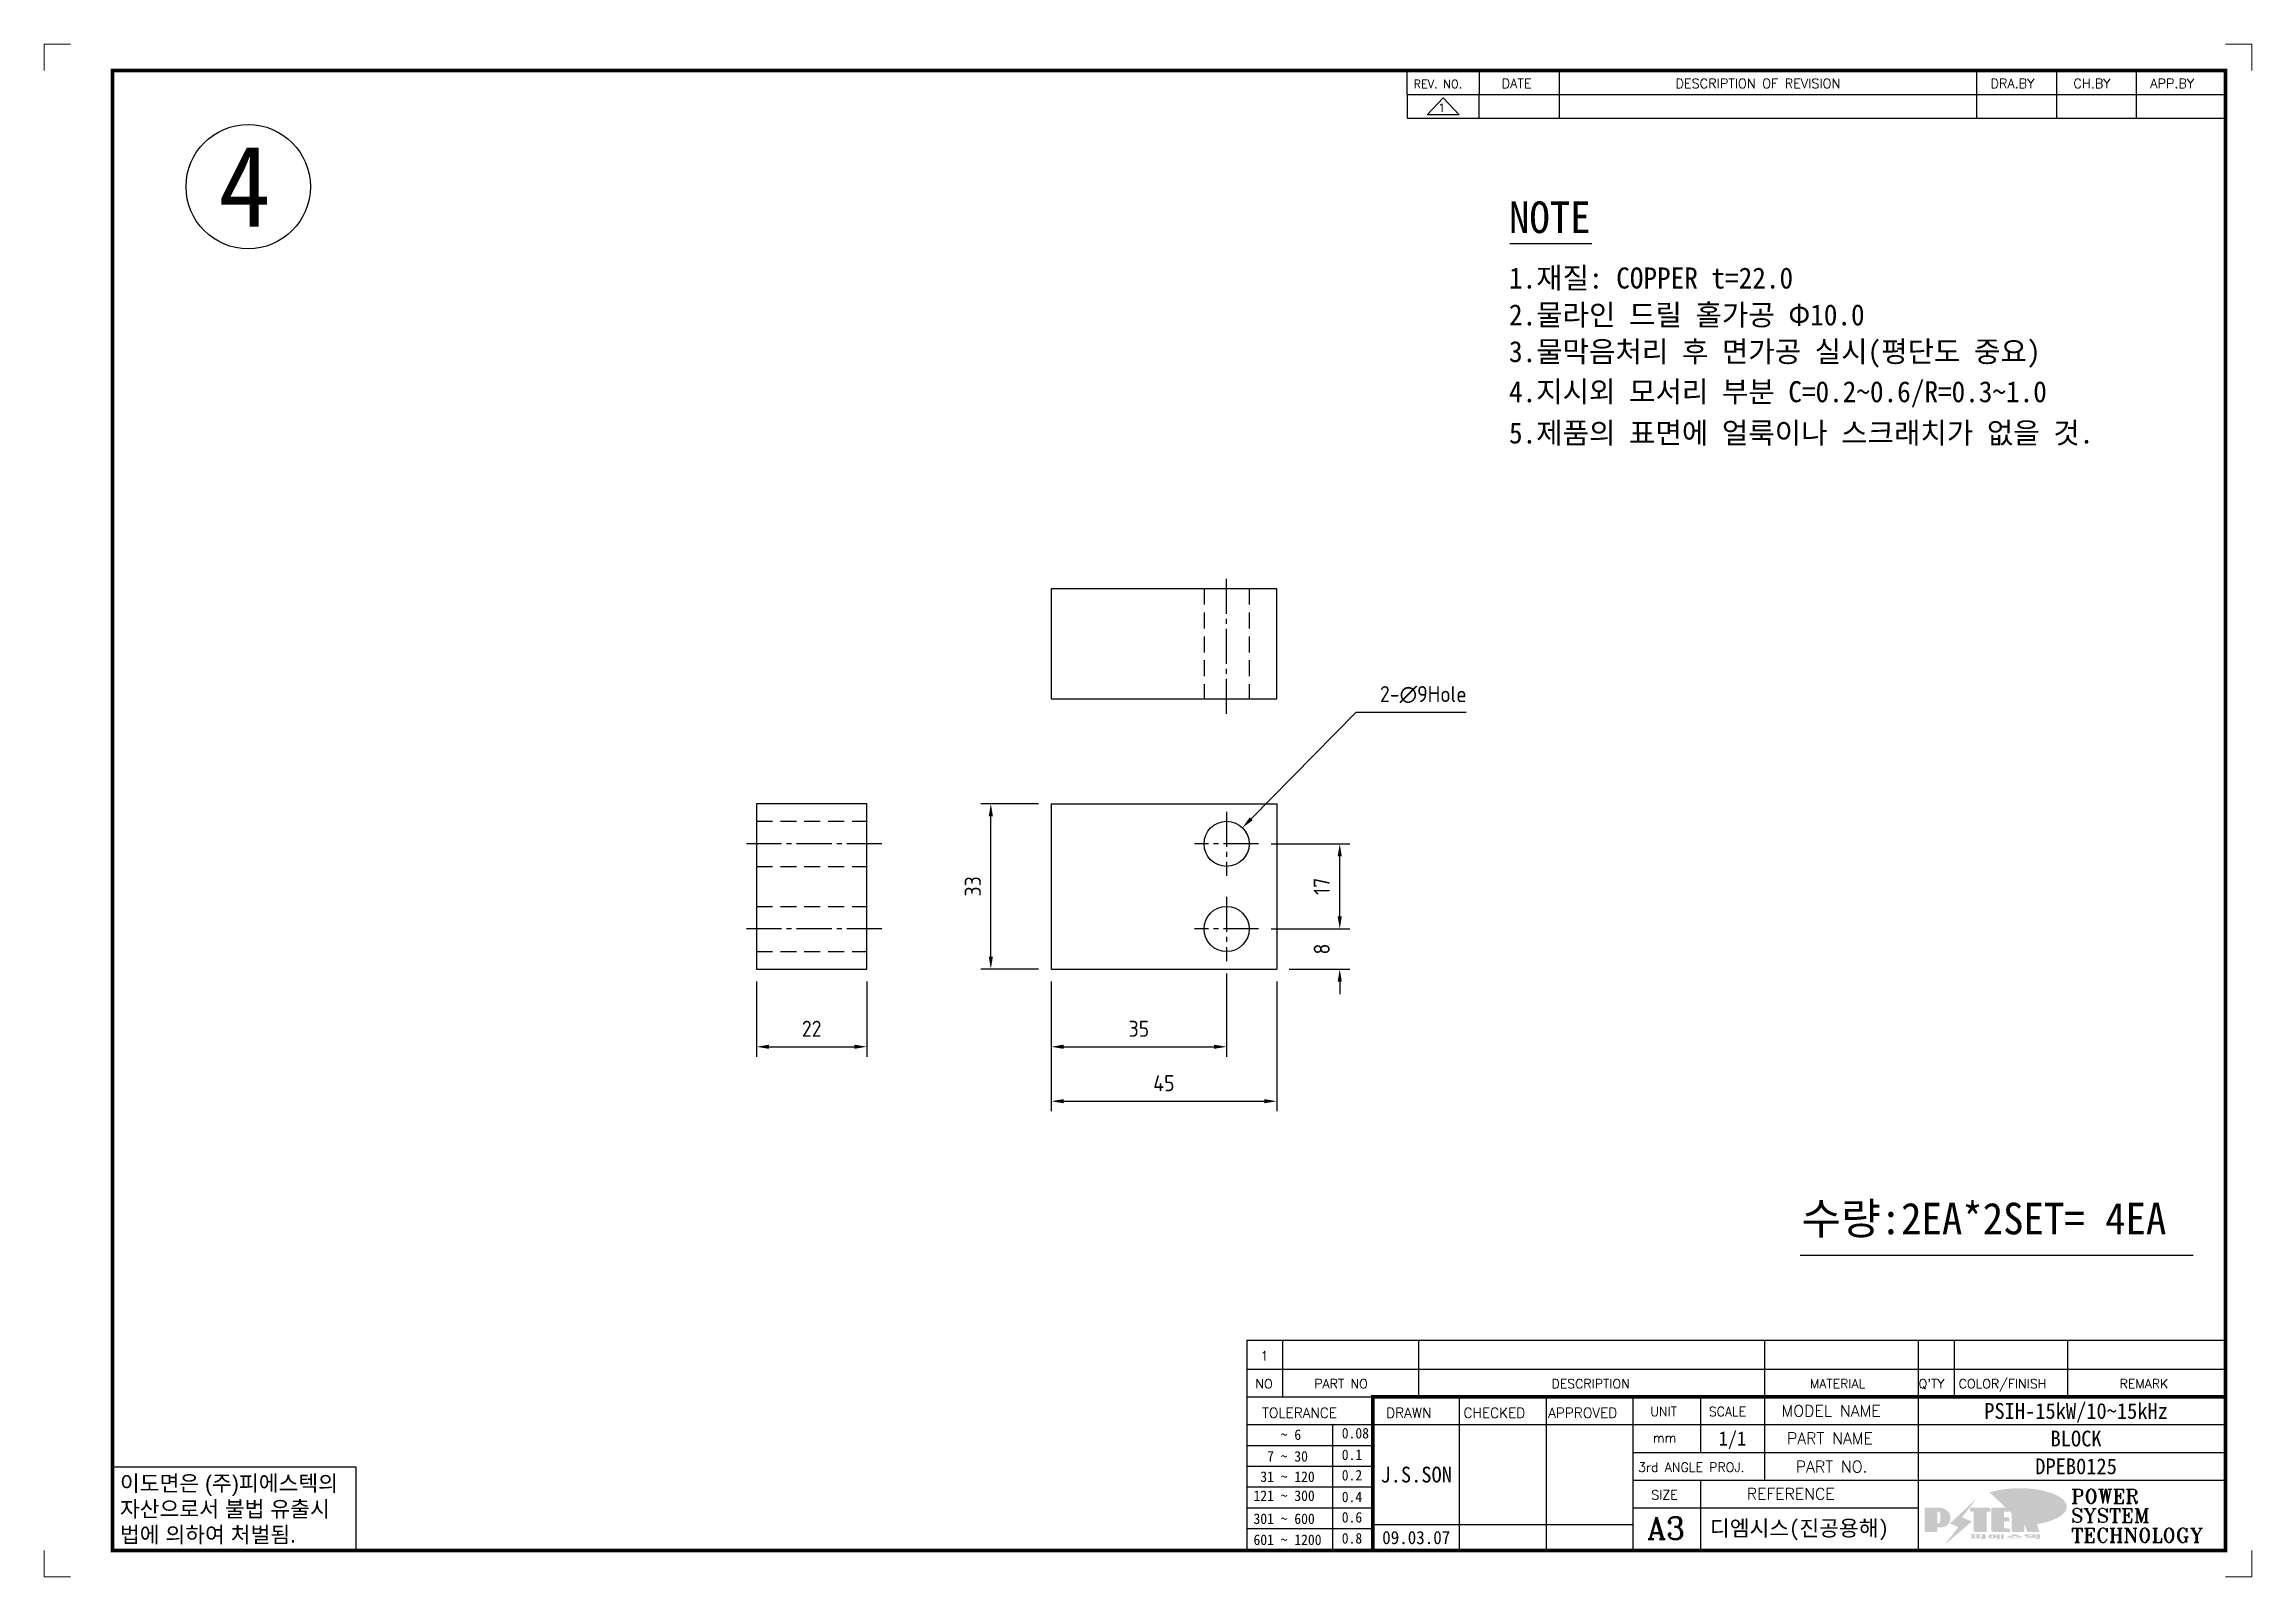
# Model space of a CAD drawing. Header units: millimetres. Extents: x 24815 to 36799, y -9299 to 5469.
# Drawn here: x 28937.6 to 29378.1, y -4594.7 to -4288.8 of the extents above; entities that cross this region are included whole.
import ezdxf
from ezdxf.enums import TextEntityAlignment as Align

# ---------------------------------------------------------------- set-up
doc = ezdxf.new("R2010")
doc.units = ezdxf.units.MM
doc.linetypes.add('CENTER1', pattern=[10, 7, -1, 1, -1])
doc.linetypes.add('HIDDEN2', pattern=[4.7625, 3.175, -1.5875])
doc.layers.add('FORMAT-1', color=7, linetype='Continuous')
doc.layers.add('line', color=3, linetype='Continuous')
doc.styles.add('h1', font='')
doc.styles.add('HAN', font='')
doc.styles.add('RC', font='ROMANC.SHX')
doc.styles.add('ROMANT', font='romant')
doc.styles.add('RT', font='ROMANT.SHX', dxfattribs={"oblique": 15})
doc.styles.get("Standard").update_dxf_attribs({"font": 'ISOCP.SHX', "bigfont": 'WHGTXT.SHX'})
doc.styles.get('h1').set_extended_font_data('New Gulim')
doc.styles.get('HAN').set_extended_font_data('GulimChe')
doc.dimstyles.new('PS-1', dxfattribs={"dimtxt": 3.2, "dimasz": 2.5, "dimexe": 2, "dimexo": 2.5, "dimgap": 2, "dimtad": 1, "dimtoh": 1, "dimrnd": 0.05, "dimzin": 12, "dimdsep": 46, "dimtxsty": 'Standard', "dimcen": 0, "dimclrt": 2, "dimazin": 3, "dimtfac": 1, "dimtofl": 0, "dimtmove": 0, "dimatfit": 3, "dimfxl": 0, "dimtolj": 1, "dimtzin": 0, "dimarcsym": 0})

msp = doc.modelspace()

# ---------------------------------------------------------------- texts
at = {"color": 2, "style": 'HAN'}
for s, height, p in [('4', 16.2, (28972.342, -4325.259)), ('NOTE', 6.3, (29229.865, -4326.54)), ('1.재질: COPPER t=22.0', 4.2, (29229.865, -4337.612)), ('2.물라인 드릴 홀가공 Φ10.0', 4.2, (29229.865, -4344.962)), ('3.물막음처리 후 면가공 실시(평단도 중요)', 4.2, (29229.865, -4352.287)), ('4.지시외 모서리 부분 C=0.2~0.6/R=0.3~1.0', 4.2, (29229.865, -4360.304)), ('5.제품의 표면에 얼룩이나 스크래치가 없을 것.', 4.2, (29229.865, -4368.529)), ('수량:2EA*2SET= 4EA', 6.3, (29288.211, -4526.357))]:
    msp.add_text(s, height=height, dxfattribs=at).set_placement(p)

# ---------------------------------------------------------------- blocks, each defined once
blk = doc.blocks.new('t3')
for p, q in [((0, 15.88), (46.25, 15.88)), ((0, 15.88), (0, 0)), ((46.25, 15.88), (46.25, 0)), ((0, 0), (46.25, 0))]:
    blk.add_line(p, q)
at = {"color": 1, "style": 'h1'}
for s, p in [('이도면은 (주)피에스텍의', (1.4, 11.29)), ('자산으로서 불법 유출시', (1.4, 6.41)), ('법에 의하여 처벌됨.', (1.4, 1.52))]:
    blk.add_text(s, height=3, dxfattribs=at).set_placement(p)
blk = doc.blocks.new('new LOGO')
at = {"layer": 'line'}
h = blk.add_hatch(color=1, dxfattribs=at)
h.paths.add_polyline_path([(41.5, 16.4), (54.3, 16.4, 1), (54.3, 82.9), (0, 82.9), (0, -0.1), (41.5, -0.1)])
h.paths.add_polyline_path([(41.5, 27.9), (41.5, 71.9), (43.6, 71.9, -0.414214), (54.6, 60.9), (54.6, 38.9, -0.414214), (43.6, 27.9)], flags=16)
h.paths.add_polyline_path([(214.7, 71.9), (227.5, 71.9), (227.5, 82.9), (159.7, 82.9), (159.7, 71.9), (172.5, 71.9), (172.5, -0.1), (214.7, -0.1)])
h.paths.add_polyline_path([(276, 37.4), (294.8, 37.4), (294.8, 49.1), (276, 49.1), (276, 71.9), (294.8, 71.9), (294.8, 82.9), (234.5, 82.9), (234.5, -0.1), (297, -0.1), (297, 10.9), (276, 10.9)])
h.paths.add_polyline_path([(347.2, 35.2), (359.7, -0.1), (400.5, -0.1), (379.6, 66.8), (399.7, 82.9), (380.6, 82.9), (347.2, 61.6), (347.2, 82.9), (305.5, 82.9), (305.5, -0.1), (347.2, -0.1)])
h = blk.add_hatch(color=250, dxfattribs=at)
h.paths.add_polyline_path([(44.5, 69.4), (46.6, 69.4, -0.129793), (52, 68, 0.221832), (43.6, 71.9), (41.5, 71.9), (41.5, 27.9), (43.6, 27.9, 0.02048), (44.5, 28)], flags=17)
h.paths.add_polyline_path([(44.5, 13.9), (57.3, 13.9, 0.72362), (77.1, 73.9, -0.679777), (54.3, 16.4), (41.5, 16.4), (41.5, -0.1), (3, -0.1), (3, -2.6), (44.5, -2.6)])
h.paths.add_polyline_path([(117.9, 14.2), (71.5, -44.4), (77.1, -39.6), (120.8, 15.6), (92, 28.9), (173.3, 106), (177.5, 111.4), (89.1, 27.6)])
h.paths.add_polyline_path([(162.7, 71.9), (162.7, 69.4), (172.5, 69.4), (172.5, 71.9)], flags=17)
h.paths.add_polyline_path([(217.7, 69.4), (230.5, 69.4), (230.5, 80.4), (227.5, 80.4), (227.5, 71.9), (214.7, 71.9), (214.7, -0.1), (175.5, -0.1), (175.5, -2.6), (217.7, -2.6)])
h.paths.add_polyline_path([(297.8, 46.6), (294.8, 46.6), (294.8, 37.4), (276, 37.4), (276, 10.9), (279, 10.9), (279, 34.9), (297.8, 34.9)])
h.paths.add_polyline_path([(300, 8.4), (297, 8.4), (297, -0.1), (237.5, -0.1), (237.5, -2.6), (300, -2.6)])
h.paths.add_polyline_path([(297.8, 80.4), (294.8, 80.4), (294.8, 71.9), (276, 71.9), (276, 49.1), (279, 49.1), (279, 69.4), (297.8, 69.4)])
h.paths.add_polyline_path([(350.2, 80.4), (347.2, 80.4), (347.2, 61.6), (350.2, 63.5)])
h.paths.add_polyline_path([(350.2, 26.7), (347.2, 35.2), (347.2, -0.1), (308.5, -0.1), (308.5, -2.6), (350.2, -2.6)])
h.paths.add_polyline_path([(402.7, 80.4), (396.5, 80.4), (379.6, 66.8), (400.5, -0.1), (361.8, -0.1), (362.7, -2.6), (403.5, -2.6), (382.6, 64.3)])
blk.add_hatch(color=5, dxfattribs=at).paths.add_polyline_path([(166.3, 35), (131, 49), (180.4, 112.7), (92, 28.9), (120.8, 15.6), (74.4, -43)])
h = blk.add_hatch(color=253, dxfattribs=at)
edge = h.paths.add_edge_path()
edge.add_ellipse((333.9, 86.4), major_axis=(-165.9, 0), ratio=0.39426, start_angle=111.51268, end_angle=334.46902)
edge.add_ellipse((314.1, 81.2), major_axis=(-153.7, 0), ratio=0.40699, start_angle=121.30662, end_angle=327.74369, ccw=False)
edge.add_line((394, 27.8), (394.7, 25.6))
h = blk.add_hatch(color=250, dxfattribs=at)
edge = h.paths.add_edge_path()
edge.add_ellipse((237.8, -17.6), major_axis=(-14.3, 0), ratio=0.526336, start_angle=192.2456, end_angle=269.07481)
edge.add_line((238.1, -10.1), (237.6, -10.1))
edge.add_ellipse((237.8, -17.6), major_axis=(-14.3, 0), ratio=0.526336, start_angle=270.92519, end_angle=449.07481)
edge.add_line((237.6, -25.1), (238.1, -25.1))
edge.add_ellipse((237.8, -17.6), major_axis=(-14.3, 0), ratio=0.526336, start_angle=450.92519, end_angle=527.7544)
edge.add_line((251.7, -19.2), (254.1, -19.2))
edge.add_line((254.1, -19.2), (254.1, -27.1))
edge.add_line((254.1, -27.1), (263.1, -27.1))
edge.add_line((263.1, -27.1), (263.1, -10.1))
edge.add_line((263.1, -10.1), (254.1, -10.1))
edge.add_line((254.1, -10.1), (254.1, -16))
edge.add_line((254.1, -16), (251.7, -16))
h.paths.add_polyline_path([(241, -16.4), (241, -18.7, -1), (234.4, -18.7), (234.4, -16.4, -1)], flags=16)
h.paths.add_polyline_path([(278.2, -10.1), (268.1, -10.1), (268.1, -27.1), (278.2, -27.1)])
h.paths.add_polyline_path([(310.3, -10.1), (310.3, -11.1, -0.157169), (289.3, -17.5), (294, -19.9, 0.128407), (316.3, -15.9, 0.128407), (338.6, -19.9), (343.3, -17.5, -0.157169), (322.2, -11.1), (322.2, -10.1)])
h.paths.add_polyline_path([(342.1, -25.1), (342.1, -22.3), (290.4, -22.3), (290.4, -25.1)])
h.paths.add_polyline_path([(352, -10.1), (352, -16.2, 0.414214), (354, -18.2), (378.7, -18.2), (378.7, -19.6), (390.2, -19.6), (390.2, -10.1), (378.7, -10.1), (378.7, -13.6), (374.7, -13.6), (374.7, -15.1), (378.7, -15.1), (378.7, -16.2), (364.7, -16.2), (364.7, -15.1), (371.2, -15.1), (371.2, -13.6), (364.7, -13.6), (364.7, -12.6), (374.7, -12.6), (374.7, -10.1)])
h.paths.add_polyline_path([(393.8, -10.1), (393.8, -19.6), (405, -19.6), (405, -10.1)])
h.paths.add_polyline_path([(405, -27.1), (405, -20.9), (356.8, -20.9), (356.8, -23), (391.8, -23), (391.8, -27.1)])
h.paths.add_polyline_path([(200.4, -10.1), (200.4, -22.3), (193.2, -22.3), (193.2, -12.6), (196.6, -12.6), (196.6, -10.1), (161, -10.1), (161, -12.6), (164.5, -12.6), (164.5, -22.3), (161, -22.3), (161, -25.1), (200.4, -25.1), (200.4, -27.1), (213.9, -27.1), (213.9, -10.1)])
h.paths.add_polyline_path([(182, -12.6), (175.6, -12.6), (175.6, -22.3), (182, -22.3)], flags=17)
blk = doc.blocks.new('format-3')
at = {"color": 3, "lineweight": 9}
for p, q in [((0, 286.3), (0, 291.3)), ((5, 291.3), (0, 291.3)), ((414.5, 291.3), (419.5, 291.3)), ((419.5, 286.3), (419.5, 291.3)), ((0, 5), (0, 0)), ((419.5, 5), (419.5, 0)), ((5, 0), (0, 0)), ((414.5, 0), (419.5, 0))]:
    blk.add_line(p, q, dxfattribs=at)
at = {"color": 180}
for p, q in [((258.97, 281.75), (258.97, 286.3)), ((272.71, 281.75), (272.71, 286.3)), ((287.94, 281.75), (287.94, 286.3)), ((367.22, 281.75), (367.22, 286.3)), ((382.45, 281.75), (382.45, 286.3)), ((397.61, 281.75), (397.61, 286.3)), ((258.97, 281.75), (414.5, 281.75)), ((228.5, 39.49), (228.5, 5)), ((228.5, 39.49), (414.5, 39.49)), ((235.29, 39.49), (235.29, 34.21)), ((261.24, 34.21), (261.24, 39.49)), ((326.9, 39.49), (326.9, 34.21)), ((356.11, 39.49), (356.11, 34.21)), ((362.93, 39.49), (362.93, 34.21)), ((384.48, 39.49), (384.48, 34.21)), ((228.5, 34.21), (252.48, 34.21)), ((268.96, 5), (268.96, 34.21)), ((285.45, 5), (285.45, 34.21)), ((301.94, 5), (301.94, 34.21)), ((314.72, 34.21), (314.72, 23.65)), ((326.9, 34.21), (326.9, 18.37)), ((356.11, 34.21), (356.11, 5)), ((228.5, 28.93), (252.48, 28.93)), ((244.89, 5.23), (244.89, 28.93)), ((252.48, 28.93), (414.5, 28.93)), ((228.5, 24.98), (252.48, 24.98)), ((228.5, 21.03), (252.48, 21.03)), ((301.94, 23.65), (414.5, 23.65)), ((228.5, 17.08), (252.48, 17.08)), ((301.94, 18.37), (414.5, 18.37)), ((314.72, 18.37), (314.72, 5)), ((228.5, 13.13), (252.48, 13.13)), ((301.94, 13.09), (356.11, 13.09)), ((228.5, 9.18), (252.48, 9.18)), ((252.48, 9.95), (301.94, 9.95))]:
    blk.add_line(p, q, dxfattribs=at)
at = {"const_width": 0.7}
blk.add_lwpolyline([(252.48, 5), (252.48, 34.21), (414.5, 34.21)], dxfattribs=at)
at = {"layer": 'FORMAT-1', "const_width": 0.7}
blk.add_lwpolyline([(13, 5), (13, 286.3), (414.5, 286.3), (414.5, 5)], close=True, dxfattribs=at)
blk.add_blockref('t3', (13, 5))
at = {"xscale": 0.05400000000000027, "yscale": 0.05400000000000027, "zscale": 0.05400000000000027}
blk.add_blockref('new LOGO', (357.35, 8.65), dxfattribs=at)
at = {"color": 2}
for s, height, style, p in [('REV. NO.', 1.56, 'RC', (260.23, 282.95)), ('DATE', 1.788, 'RC', (276.95, 282.94)), ('DESCRIPTION OF REVISION', 1.7875, 'RC', (309.98, 282.94)), ('DRA.BY', 1.788, 'RC', (369.83, 282.94)), ('CH.BY', 1.788, 'RC', (385.59, 282.94)), ('APP.BY', 1.788, 'RC', (400.18, 282.94)), ('COLOR/FINISH', 1.7424, 'RC', (363.8, 35.83)), ('NO', 1.742, 'RC', (230.16, 35.83)), ('PART NO', 1.742, 'RC', (241.36, 35.83)), ('DESCRIPTION', 1.7424, 'RC', (286.43, 35.83)), ('MATERIAL', 1.742, 'RC', (335.52, 35.83)), ("Q'TY", 1.742, 'RC', (356.17, 35.83)), ('REMARK', 1.742, 'RC', (394.37, 35.83)), (' TOLERANCE', 1.9, 'RC', (230.11, 30.22)), ('DRAWN', 1.9, 'RC', (255, 30.22)), ('CHECKED', 1.9, 'RC', (269.71, 30.22)), ('APPROVED', 1.9, 'RC', (285.8, 30.22)), ('UNIT', 1.742, 'RC', (305.19, 30.55)), ('SCALE', 1.742, 'RC', (316.32, 30.55)), ('MODEL NAME', 2.178, 'RC', (330.12, 30.46)), ('    ~ 6', 2, 'HAN', (229.8, 26.03)), ('0.08', 2, 'HAN', (246.57, 26.31)), ('mm', 1.742, 'RC', (305.67, 25.56)), ('PART NAME', 2.178, 'RC', (331.17, 25.24)), ('  7 ~ 30', 2, 'HAN', (229.8, 21.91)), ('0.1', 2, 'HAN', (246.57, 22.2)), ('3rd ANGLE PROJ.', 1.7424, 'RC', (302.87, 19.97)), ('PART NO.', 2.178, 'RC', (332.84, 19.85)), (' 31 ~ 120', 2, 'HAN', (229.8, 18.04)), ('0.2', 2, 'HAN', (246.57, 18.32)), ('REFERENCE', 2.178, 'RC', (323.52, 14.69)), ('121 ~ 300', 2, 'HAN', (229.8, 14.42)), ('0.4', 2, 'HAN', (246.57, 14.2)), ('SIZE', 1.742, 'RC', (305.39, 14.71)), ('301 ~ 600', 2, 'HAN', (229.8, 10.04)), ('0.6', 2, 'HAN', (246.57, 10.32)), ('601 ~ 1200', 2, 'HAN', (229.8, 6.05)), ('0.8', 2, 'HAN', (246.57, 6.33))]:
    blk.add_text(s, height=height, dxfattribs=dict(at, style=style)).set_placement(p)
at = {"style": 'ROMANT'}
for s, p in [('POWER', (385.15, 13.96)), ('SYSTEM', (385.15, 10.31)), ('TECHNOLOGY', (385.15, 6.56))]:
    blk.add_text(s, height=2.7, dxfattribs=at).set_placement(p)
at = {"color": 2, "lineweight": 25, "style": 'RC'}
blk.add_text('A3', height=4.182, dxfattribs=at).set_placement((304.61, 7.14))
at = {"style": 'HAN'}
for tag, height, p in [('MODEL-NAME', 3, (386.1, 31.53)), ('SCALE', 2.7, (320.81, 26.29)), ('PART-NAME', 3, (386.1, 26.29)), ('CH-BY', 3, (277.21, 19.44)), ('PART-NO', 3, (386.1, 21.01)), ('DRA-BY', 3, (260.72, 19.44)), ('APP-BY', 3, (293.7, 19.44)), ('DRA-DATE', 2.5, (260.72, 7.47)), ('CH-DATE', 2.5, (277.21, 7.47)), ('APP-DATE', 2.5, (293.7, 7.47)), ('관련업체', 3, (333.52, 9.26))]:
    blk.add_attdef(tag, text='', height=height, dxfattribs=at).set_placement(p, align=Align.MIDDLE_CENTER)
blk = doc.blocks.new('no3')
at = {"color": 180}
for p, q in [((0, 5.5), (0, 0)), ((0, 5.5), (186, 5.5)), ((6.79, 5.5), (6.79, 0)), ((32.74, 0.11), (32.74, 5.5)), ((98.4, 5.5), (98.4, 0)), ((127.61, 5.5), (127.61, 0)), ((134.43, 5.5), (134.43, 0)), ((155.98, 5.5), (155.98, 0))]:
    blk.add_line(p, q, dxfattribs=at)
at = {"color": 2, "style": 'HAN'}
for tag, p in [('PART-NO', (19.76, 2.75)), ('MATERIAL', (111.38, 2.75)), ("Q'TY", (131.02, 2.75)), ('COLOR/FINISH', (145.2, 2.75)), ('REMARK', (170.76, 2.75))]:
    blk.add_attdef(tag, text='', height=2.9, dxfattribs=at).set_placement(p, align=Align.MIDDLE_CENTER)
blk.add_attdef('DESCRIPTION', text='', height=2.9, dxfattribs=at).set_placement((34.51, 2.75), align=Align.MIDDLE_LEFT)
at = {"color": 2, "style": 'RT', "oblique": 15}
blk.add_attdef('NO', text='', height=1.74, dxfattribs=at).set_placement((3.38, 2.51), align=Align.MIDDLE_CENTER)
blk = doc.blocks.new('re3')
at = {"color": 180}
for p, q in [((0, 0), (0, -4.55)), ((6.87, -0.64), (3.86, -3.91)), ((9.88, -3.91), (3.86, -3.91)), ((6.87, -0.64), (9.88, -3.91)), ((13.74, -4.55), (13.74, 0)), ((28.97, -4.55), (28.97, 0)), ((108.25, -4.55), (108.25, 0)), ((123.49, -4.55), (123.49, 0)), ((138.64, -4.55), (138.64, 0)), ((0, -4.55), (155.53, -4.55))]:
    blk.add_line(p, q, dxfattribs=at)
at = {"color": 2, "style": 'RC', "oblique": 15}
blk.add_attdef('REV.NO', text='', height=1.56, dxfattribs=at).set_placement((6.59, -2.56), align=Align.MIDDLE_CENTER)
blk.add_attdef('-1', text='', height=1.56, dxfattribs=at).set_placement((9.37, -1.66), align=Align.MIDDLE_LEFT)
at = {"color": 2, "style": 'HAN'}
for tag, p in [('REV.-DATE', (21.36, -2.28)), ('DRA.BY', (115.87, -2.28)), ('CH.BY', (131.07, -2.28)), ('APP.BY', (147.09, -2.28))]:
    blk.add_attdef(tag, text='', height=2.5, dxfattribs=at).set_placement(p, align=Align.MIDDLE_CENTER)
blk.add_attdef('DESCRIPTION-OF-REVISION', text='', height=2.5, dxfattribs=at).set_placement((31.61, -2.28), align=Align.MIDDLE_LEFT)
blk = doc.blocks.new('*D1208')
at = {"color": 0, "lineweight": -2}
for p, q in [((29173.52, -4474.33), (29173.52, -4490.93)), ((29138.52, -4475.92), (29138.52, -4490.93)), ((29141.02, -4488.93), (29171.02, -4488.93))]:
    blk.add_line(p, q, dxfattribs=at)
at = {"color": 0}
for points in [[(29141.02, -4488.51), (29141.02, -4489.34), (29138.52, -4488.93)], [(29171.02, -4488.51), (29171.02, -4489.34), (29173.52, -4488.93)]]:
    blk.add_solid(points, dxfattribs=at)
at = {"layer": 'Defpoints', "color": 0}
for p in [(29138.52, -4473.42), (29173.52, -4471.83), (29173.52, -4488.93)]:
    blk.add_point(p, dxfattribs=at)
at = {"color": 2, "insert": (29156.02, -4485.33), "char_height": 3.2, "attachment_point": 5}
blk.add_mtext('\\A1;35', dxfattribs=at)
blk = doc.blocks.new('*D1209')
at = {"color": 0, "lineweight": -2}
for p, q in [((29138.52, -4475.92), (29138.52, -4501.79)), ((29183.52, -4475.92), (29183.52, -4501.79)), ((29141.02, -4499.79), (29181.02, -4499.79))]:
    blk.add_line(p, q, dxfattribs=at)
at = {"color": 0}
for points in [[(29141.02, -4499.37), (29141.02, -4500.21), (29138.52, -4499.79)], [(29181.02, -4499.37), (29181.02, -4500.21), (29183.52, -4499.79)]]:
    blk.add_solid(points, dxfattribs=at)
at = {"layer": 'Defpoints', "color": 0}
for p in [(29138.52, -4473.42), (29183.52, -4473.42), (29183.52, -4499.79)]:
    blk.add_point(p, dxfattribs=at)
at = {"color": 2, "insert": (29161.02, -4496.19), "char_height": 3.2, "attachment_point": 5}
blk.add_mtext('\\A1;45', dxfattribs=at)
blk = doc.blocks.new('*D1210')
at = {"color": 0, "lineweight": -2}
for p, q in [((29136.02, -4440.42), (29124.48, -4440.42)), ((29126.48, -4470.92), (29126.48, -4442.92)), ((29136.02, -4473.42), (29124.48, -4473.42))]:
    blk.add_line(p, q, dxfattribs=at)
at = {"color": 0}
for points in [[(29126.07, -4442.92), (29126.9, -4442.92), (29126.48, -4440.42)], [(29126.07, -4470.92), (29126.9, -4470.92), (29126.48, -4473.42)]]:
    blk.add_solid(points, dxfattribs=at)
at = {"layer": 'Defpoints', "color": 0}
for p in [(29126.48, -4440.42), (29138.52, -4440.42), (29138.52, -4473.42)]:
    blk.add_point(p, dxfattribs=at)
at = {"color": 2, "insert": (29122.88, -4456.92), "char_height": 3.2, "attachment_point": 5, "rotation": 90}
blk.add_mtext('\\A1;33', dxfattribs=at)
blk = doc.blocks.new('*D1211')
at = {"color": 0, "lineweight": -2}
for p, q in [((29196.1, -4462.92), (29196.1, -4460.42)), ((29182.42, -4465.42), (29198.1, -4465.42)), ((29186.02, -4473.42), (29198.1, -4473.42)), ((29196.1, -4475.92), (29196.1, -4478.42))]:
    blk.add_line(p, q, dxfattribs=at)
at = {"color": 0}
for points in [[(29195.68, -4462.92), (29196.51, -4462.92), (29196.1, -4465.42)], [(29195.68, -4475.92), (29196.51, -4475.92), (29196.1, -4473.42)]]:
    blk.add_solid(points, dxfattribs=at)
at = {"layer": 'Defpoints', "color": 0}
for p in [(29179.92, -4465.42), (29196.1, -4465.42), (29183.52, -4473.42)]:
    blk.add_point(p, dxfattribs=at)
at = {"color": 2, "insert": (29192.5, -4469.42), "char_height": 3.2, "attachment_point": 5, "rotation": 90}
blk.add_mtext('\\A1;8', dxfattribs=at)
blk = doc.blocks.new('*D1212')
at = {"color": 0, "lineweight": -2}
for p, q in [((29182.42, -4448.42), (29198.1, -4448.42)), ((29196.1, -4462.92), (29196.1, -4450.92)), ((29182.42, -4465.42), (29198.1, -4465.42))]:
    blk.add_line(p, q, dxfattribs=at)
at = {"color": 0}
for points in [[(29195.68, -4450.92), (29196.51, -4450.92), (29196.1, -4448.42)], [(29195.68, -4462.92), (29196.51, -4462.92), (29196.1, -4465.42)]]:
    blk.add_solid(points, dxfattribs=at)
at = {"layer": 'Defpoints', "color": 0}
for p in [(29179.92, -4448.42), (29196.1, -4448.42), (29179.92, -4465.42)]:
    blk.add_point(p, dxfattribs=at)
at = {"color": 2, "insert": (29192.5, -4456.92), "char_height": 3.2, "attachment_point": 5, "rotation": 90}
blk.add_mtext('\\A1;17', dxfattribs=at)
blk = doc.blocks.new('*D1213')
at = {"color": 0, "lineweight": -2}
for p, q in [((29079.74, -4475.92), (29079.74, -4490.93)), ((29101.74, -4475.92), (29101.74, -4490.93)), ((29082.24, -4488.93), (29099.24, -4488.93))]:
    blk.add_line(p, q, dxfattribs=at)
at = {"color": 0}
for points in [[(29082.24, -4488.51), (29082.24, -4489.34), (29079.74, -4488.93)], [(29099.24, -4488.51), (29099.24, -4489.34), (29101.74, -4488.93)]]:
    blk.add_solid(points, dxfattribs=at)
at = {"layer": 'Defpoints', "color": 0}
for p in [(29079.74, -4473.42), (29101.74, -4473.42), (29101.74, -4488.93)]:
    blk.add_point(p, dxfattribs=at)
at = {"color": 2, "insert": (29090.74, -4485.33), "char_height": 3.2, "attachment_point": 5}
blk.add_mtext('\\A1;22', dxfattribs=at)
blk = doc.blocks.new('*D1139')
at = {"color": 0, "lineweight": -2}
for p, q in [((29199.31, -4422.25), (29178.43, -4443.44)), ((29221.3, -4422.25), (29199.31, -4422.25))]:
    blk.add_line(p, q, dxfattribs=at)
at = {"color": 0}
blk.add_solid([(29178.13, -4443.15), (29178.73, -4443.73), (29176.67, -4445.22)], dxfattribs=at)
at = {"layer": 'Defpoints', "color": 0}
for p in [(29176.67, -4445.22), (29170.36, -4451.63)]:
    blk.add_point(p, dxfattribs=at)
at = {"color": 2, "insert": (29212.77, -4418.65), "char_height": 3.2, "attachment_point": 5}
blk.add_mtext('\\A1;2-∅9Hole', dxfattribs=at)

# ---------------------------------------------------------------- dimensions: what is measured, and where the dimension line sits
dim = msp.add_diameter_dim_2p(p1=(29170.357, -4451.628), p2=(29176.674, -4445.218), text='2-<>Hole', dimstyle='PS-1')
dim.commit()
dim.dimension.update_dxf_attribs({"geometry": '*D1139', "text_midpoint": (29212.773, -4422.254), "dimtype": 163})
for base, p1, p2, picture, middle in [((29126.485, -4440.423), (29138.516, -4473.423), (29138.516, -4440.423), '*D1210', (29122.885, -4456.923)), ((29196.096, -4465.423), (29183.516, -4473.423), (29179.919, -4465.423), '*D1211', (29192.496, -4469.423))]:
    dim = msp.add_linear_dim(base=base, p1=p1, p2=p2, angle=90, dimstyle='PS-1')
    dim.commit()
    dim.dimension.update_dxf_attribs({"geometry": picture, "text_midpoint": middle})
dim = msp.add_linear_dim(base=(29196.096, -4448.423), p1=(29179.919, -4465.423), p2=(29179.919, -4448.423), angle=90, dimstyle='PS-1', override={"dimtmove": 1})
dim.commit()
dim.dimension.update_dxf_attribs({"geometry": '*D1212', "text_midpoint": (29192.496, -4456.923)})
for base, p1, p2, picture, middle in [((29101.741, -4488.927), (29079.741, -4473.423), (29101.741, -4473.423), '*D1213', (29090.741, -4485.327)), ((29173.516, -4488.927), (29138.516, -4473.423), (29173.516, -4471.827), '*D1208', (29156.016, -4485.327)), ((29183.516, -4499.79), (29138.516, -4473.423), (29183.516, -4473.423), '*D1209', (29161.016, -4496.19))]:
    dim = msp.add_linear_dim(base=base, p1=p1, p2=p2, dimstyle='PS-1')
    dim.commit()
    dim.dimension.update_dxf_attribs({"geometry": picture, "text_midpoint": middle})

# ---------------------------------------------------------------- linework, layer by layer
for p, q in [((29230.044, -4328.603), (29246.384, -4328.603)), ((29287.965, -4530.502), (29366.354, -4530.502))]:
    msp.add_line(p, q)
at = {"linetype": 'CENTER1'}
for p, q in [((29173.516, -4422.514), (29173.516, -4394.514)), ((29173.516, -4442.019), (29173.516, -4454.827)), ((29104.741, -4448.423), (29076.741, -4448.423)), ((29179.919, -4448.423), (29167.112, -4448.423)), ((29173.516, -4459.019), (29173.516, -4471.827)), ((29104.741, -4465.423), (29076.741, -4465.423)), ((29179.919, -4465.423), (29167.112, -4465.423))]:
    msp.add_line(p, q, dxfattribs=at)
at = {"color": 1}
for p, q in [((29138.516, -4397.514), (29138.516, -4419.514)), ((29183.516, -4397.514), (29138.516, -4397.514)), ((29183.516, -4419.514), (29183.516, -4397.514)), ((29138.516, -4419.514), (29183.516, -4419.514)), ((29101.741, -4440.423), (29079.741, -4440.423)), ((29079.741, -4440.423), (29079.741, -4473.423)), ((29101.741, -4473.423), (29101.741, -4440.423)), ((29138.516, -4440.423), (29183.516, -4440.423)), ((29138.516, -4440.423), (29138.516, -4473.423)), ((29183.516, -4440.423), (29183.516, -4473.423)), ((29079.741, -4473.423), (29101.741, -4473.423)), ((29138.516, -4473.423), (29183.516, -4473.423))]:
    msp.add_line(p, q, dxfattribs=at)
at = {"color": 2, "linetype": 'HIDDEN2'}
for p, q in [((29169.016, -4397.514), (29169.016, -4419.514)), ((29178.016, -4397.514), (29178.016, -4419.514)), ((29079.741, -4443.923), (29101.741, -4443.923)), ((29079.741, -4452.923), (29101.741, -4452.923)), ((29079.741, -4460.923), (29101.741, -4460.923)), ((29079.741, -4469.923), (29101.741, -4469.923))]:
    msp.add_line(p, q, dxfattribs=at)
msp.add_circle((28978.311, -4317.284), 12.402)
at = {"color": 1}
for centre in [(29173.516, -4448.423), (29173.516, -4465.423)]:
    msp.add_circle(centre, 4.5, dxfattribs=at)

# ---------------------------------------------------------------- block references
at = {"xscale": 1.05000000000291, "yscale": 1.05000000000291, "zscale": 1.05000000000291}
msp.add_blockref('format-3', (28937.602, -4594.71), dxfattribs=at).add_auto_attribs({'DRA-DATE': '09.03.07', 'DRA-BY': 'J.S.SON', 'MODEL-NAME': 'PSIH-15kW/10~15kHz', 'PART-NAME': 'BLOCK', 'PART-NO': 'DPEB0125', 'SCALE': '1/1', '관련업체': '디엠시스(진공용해)'})
ref = msp.add_blockref('re3', (29209.516, -4298.872), dxfattribs=dict(xscale=1.05000000000291, yscale=1.05000000000291, zscale=1.05000000000291))
ref.add_attrib('REV.NO', '1', dxfattribs={"color": 2, "height": 1.638, "style": 'RC'}).set_placement((29216.434, -4301.558), align=Align.MIDDLE_CENTER)
ref = msp.add_blockref('no3', (29177.527, -4553.241), dxfattribs=dict(xscale=1.05000000000291, yscale=1.05000000000291, zscale=1.05000000000291))
ref.add_attrib('NO', '1', dxfattribs={"color": 2, "height": 1.827, "style": 'RT'}).set_placement((29181.081, -4550.609), align=Align.MIDDLE_CENTER)

msp.set_redraw_order([(e.dxf.handle, doc.entitydb.next_handle()) for e in msp.query("TEXT MTEXT ATTDEF DIMENSION ARC_DIMENSION")])  # texts and dimensions are drawn at this point

doc.saveas('drawing.dxf')
